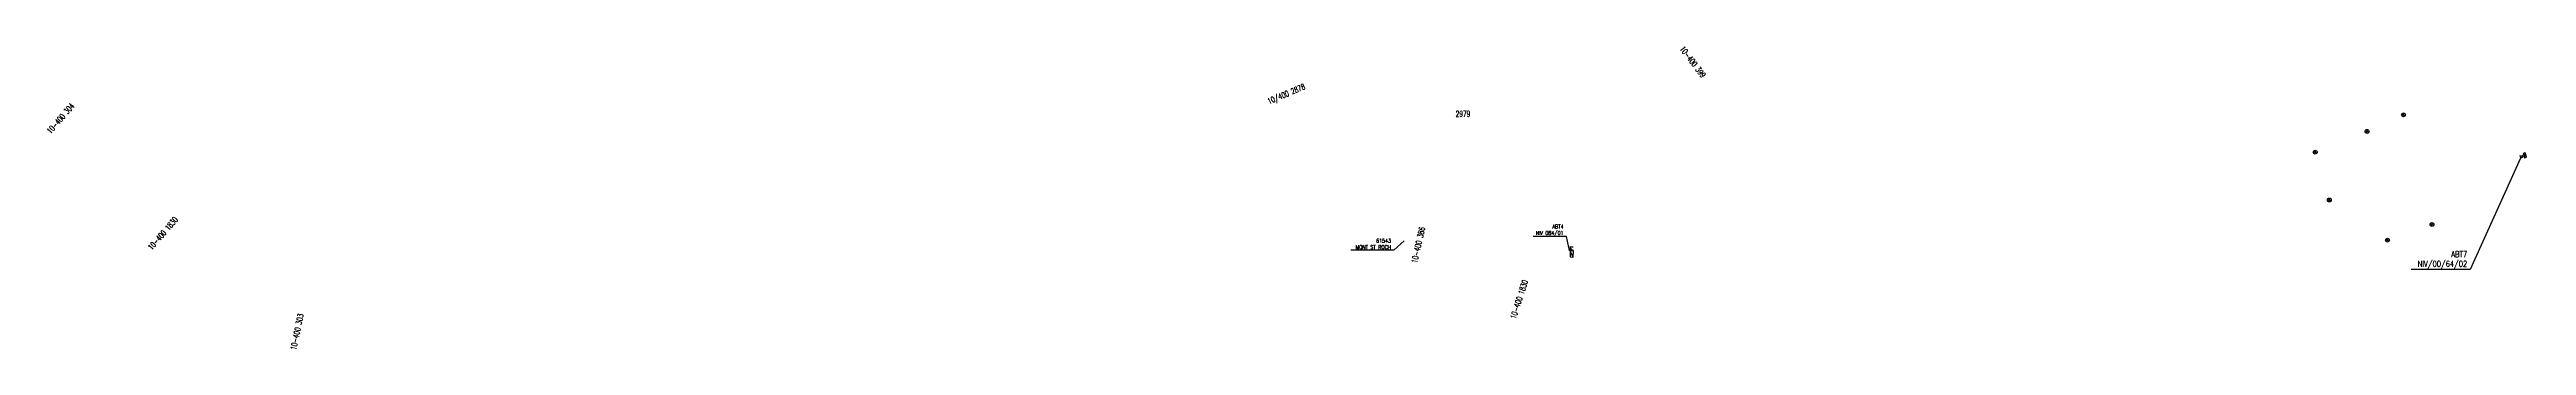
# Model space of a CAD drawing. Header units: millimetres. Extents: x 146028 to 146995, y 142989 to 143978.
# Drawn here: x 146238 to 146878, y 143206 to 143283 of the extents above; entities that cross this region are included whole.
import ezdxf
from ezdxf.enums import TextEntityAlignment as Align

# ---------------------------------------------------------------- set-up
doc = ezdxf.new("R2010")
doc.units = ezdxf.units.MM
doc.layers.get('0').update_dxf_attribs({"linetype": 'CONTINUOUS'})
for name, color, linetype in [('M_200', 7, 'CONTINUOUS'), ('poteau_div', 7, 'CONTINUOUS'), ('w0430', 7, 'CONTINUOUS'), ('w0469', 7, 'CONTINUOUS'), ('W0473', 7, 'CONTINUOUS')]:
    doc.layers.add(name, color=color, linetype=linetype)
doc.styles.get("Standard").update_dxf_attribs({"font": 'romans.shx', "width": 0.85})
doc.dimstyles.get("Standard").update_dxf_attribs({"dimtxt": 1.5, "dimasz": 1.2, "dimexe": 0.625, "dimexo": 0.625, "dimgap": 0.25, "dimtad": 1, "dimdec": 1, "dimzin": 0, "dimdsep": 46, "dimtxsty": 'Standard', "dimcen": -0.5, "dimadec": 0, "dimazin": 0, "dimtfac": 1, "dimtdec": 1, "dimtmove": 0, "dimatfit": 3, "dimfxl": 0, "dimtolj": 1, "dimtzin": 0, "dimarcsym": 0})

# ---------------------------------------------------------------- blocks, each defined once
blk = doc.blocks.new('T430')
at = {"flags": 128}
for points in [[(0.8, 0.8), (-0.8, 0.8)], [(-0.8, 0.8), (-0.8, 0)], [(0.8, 0.8), (-0.8, 0)], [(-0.8, 0), (0.8, 0)], [(-0.4, 2.1), (0.4, 2.1)], [(-0.4, 2.1), (-0.4, 1.3)], [(-0.4, 1.7), (0, 1.7)], [(-0.4, 1.3), (0.4, 1.3)], [(0.8, 0), (0.8, 0.8)]]:
    blk.add_lwpolyline(points, dxfattribs=at)
blk = doc.blocks.new('T469')
at = {"color": 0, "linetype": 'Continuous', "flags": 128}
for points in [[(-0.35, 0.35), (0.35, -0.35)], [(-0.35, -0.35), (0.35, 0.35)]]:
    blk.add_lwpolyline(points, dxfattribs=at)
at = {"color": 0, "linetype": 'Continuous'}
blk.add_circle((0, 0), 0.5, dxfattribs=at)
blk = doc.blocks.new('*U12')
at = {"flags": 128}
for points in [[(-1.82, -0.1), (-1.82, 0.7)], [(-1.42, -0.1), (-1.42, 0.3)], [(-1.02, -0.1), (-1.02, 0.7)], [(0.8, 0.8), (-0.8, 0.8)], [(-0.8, 0.8), (-0.8, 0)], [(0.8, 0.8), (-0.8, 0)], [(-0.8, 0), (0.8, 0)], [(0.8, 0), (0.8, 0.8)], [(-1.82, -0.1), (-1.02, -0.1)]]:
    blk.add_lwpolyline(points, dxfattribs=at)

msp = doc.modelspace()

# ---------------------------------------------------------------- block references
at = {"layer": 'w0430', "color": 252, "xscale": 0.7, "yscale": 0.7, "zscale": 0.7, "rotation": 106.7318756270121}
msp.add_blockref('T430', (146878.12, 143255.73), dxfattribs=at)
at = {"layer": 'w0430', "rotation": 268.8098075708759}
msp.add_blockref('*U12', (146631.25, 143230.16), dxfattribs=at)
at = {"layer": 'w0469', "color": 252, "ltscale": 0.01}
for p, rotation in [((146846.52, 143266.13), 21.96082610813895), ((146837.08, 143261.83), 21.96082610813895), ((146823.71, 143256.46), 21.96082610813895), ((146827.35, 143244.09), 21.96082610813895), ((146842.37, 143233.7), 21.96082610813894), ((146853.88, 143237.75), 21.96082610813894)]:
    msp.add_blockref('T469', p, dxfattribs=dict(at, rotation=rotation))

# ---------------------------------------------------------------- texts
at = {"layer": 'M_200', "color": 252, "linetype": 'Continuous', "insert": (146584.94, 143231.4), "char_height": 1, "attachment_point": 9}
msp.add_mtext('\\A1;61543\\PMONT ST ROCH', dxfattribs=at)
at = {"layer": 'poteau_div', "color": 252, "linetype": 'Continuous', "width": 0.6}
for s, rotation, p in [('10-400 399', 307, (146662.92, 143279.82)), ('10-400 304', 49, (146241.24, 143265.2)), ('10-400 1830', 49, (146267.67, 143235.44)), ('10-400 1830', 72, (146618.04, 143218.37)), ('10-400 303', 78.25184, (146302.32, 143209.99))]:
    msp.add_text(s, height=1.5, rotation=rotation, dxfattribs=at).set_placement(p, align=Align.MIDDLE_CENTER)
at = {"layer": 'w0430', "color": 252, "linetype": 'Continuous', "attachment_point": 9}
for s, insert, char_height in [('\\A1;ABT4\\PNIV 084/01', (146629.52, 143234.74), 1), ('\\A1;ABT7\\PNIV/00/64/02', (146862.97, 143226.33), 1.5)]:
    msp.add_mtext(s, dxfattribs=dict(at, insert=insert, char_height=char_height))
at = {"layer": 'W0473', "color": 252, "linetype": 'Continuous', "width": 0.6}
msp.add_text('10/400 2878', height=1.5, rotation=23.03215, dxfattribs=at).set_placement((146553.45, 143268.85))
msp.add_text('2979', height=1.5, dxfattribs=at).set_placement((146603.55, 143266.38), align=Align.MIDDLE_CENTER)
msp.add_text('10-400 386', height=1.5, rotation=77.26169, dxfattribs=at).set_placement((146591.98, 143232.45), align=Align.MIDDLE_CENTER)

# ---------------------------------------------------------------- leaders
at = {"layer": 'M_200', "color": 252, "linetype": 'Continuous', "annotation_type": 0, "has_hookline": 1, "hookline_direction": 1, "text_width": 9.71}
msp.add_leader([(146588.31, 143233.55), (146585.7, 143231.15), (146584.5, 143231.15)], dimstyle='Standard', dxfattribs=at)
at = {"layer": 'w0430', "color": 252, "linetype": 'Continuous', "annotation_type": 0, "has_hookline": 1, "hookline_direction": 1, "text_width": 13.78}
msp.add_leader([(146876.71, 143254.9), (146863.75, 143226.08), (146862.55, 143226.08)], dimstyle='Standard', override={"dimgap": 0.25, "dimtad": 1}, dxfattribs=at)
at = {"layer": 'w0430', "color": 252, "linetype": 'Continuous', "annotation_type": 0, "has_hookline": 1, "hookline_direction": 1, "text_width": 7.2}
msp.add_leader([(146631.03, 143231.03), (146630.32, 143234.69), (146629.12, 143234.69)], dimstyle='Standard', dxfattribs=at)

doc.saveas('drawing.dxf')
